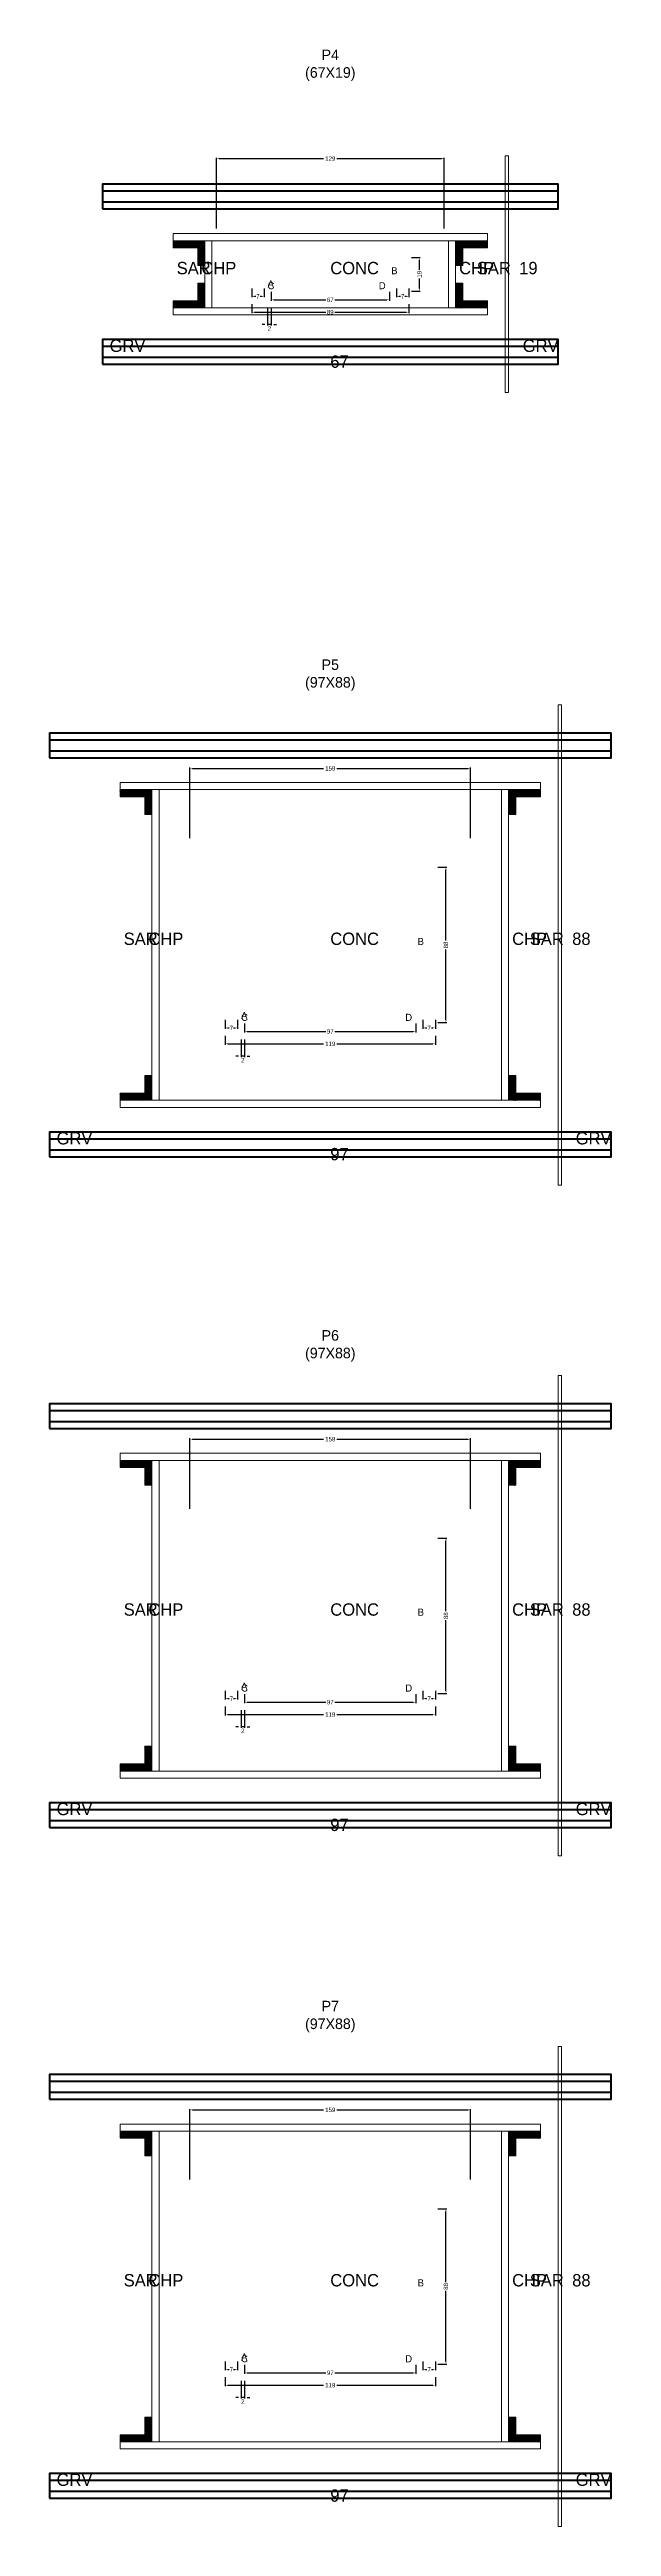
# Model space of a CAD drawing. Header units: centimetres. Extents: x -10500 to 4141, y -7986 to 295.
# Drawn here: x -159 to 159, y -2276 to -873 of the extents above; entities that cross this region are included whole.
import ezdxf

# ---------------------------------------------------------------- set-up
doc = ezdxf.new("R2010")
doc.units = ezdxf.units.CM
for name, color, linetype in [('COTA', 241, 'Continuous'), ('GRAVATA', 224, 'Continuous'), ('Hachura', 251, 'Continuous'), ('NOMENCLATURA', 7, 'Continuous'), ('SARRAFO', 251, 'Continuous'), ('Texto Seção', 7, 'Continuous')]:
    doc.layers.add(name, color=color, linetype=linetype)
doc.dimstyles.new('cotax2', dxfattribs={"dimtxt": 2.5, "dimasz": 1.5, "dimexe": 0.5, "dimexo": 0.5, "dimgap": 0.5, "dimtad": 1, "dimcen": 2.5, "dimazin": 3, "dimtfac": 1, "dimtmove": 0, "dimatfit": 3})

msp = doc.modelspace()

# ---------------------------------------------------------------- texts
at = {"layer": 'NOMENCLATURA'}
for s, p in [('B', (34.5, -1000)), ('A', (-35.5, -1007.5)), ('C', (-35.5, -1008.5)), ('D', (27.5, -1008.5)), ('B', (49.5, -1380)), ('A', (-50.5, -1422)), ('C', (-50.5, -1423)), ('D', (42.5, -1423)), ('B', (49.5, -1760)), ('A', (-50.5, -1802)), ('C', (-50.5, -1803)), ('D', (42.5, -1803)), ('B', (49.5, -2140)), ('A', (-50.5, -2182)), ('C', (-50.5, -2183)), ('D', (42.5, -2183))]:
    msp.add_text(s, height=4, dxfattribs=at).set_placement(p)
at = {"layer": 'NOMENCLATURA', "char_height": 6, "attachment_point": 8}
for s, insert in [('P4\\P(67X19)', (0, -890.5)), ('P5\\P(97X88)', (0, -1236)), ('P6\\P(97X88)', (0, -1616)), ('P7\\P(97X88)', (0, -1996))]:
    msp.add_mtext(s, dxfattribs=dict(at, insert=insert))
at = {"layer": 'Texto Seção'}
for s, p in [('SAR', (-87, -1000)), ('CHP', (-73, -1000)), ('CONC', (0, -1000)), ('CHP', (73, -1000)), ('SAR', (83, -1000)), ('19', (107, -1000)), ('GRV', (-125, -1044)), ('GRV', (109, -1044)), ('67', (0, -1053)), ('SAR', (-117, -1380)), ('CHP', (-103, -1380)), ('CONC', (0, -1380)), ('CHP', (103, -1380)), ('SAR', (113, -1380)), ('88', (137, -1380)), ('GRV', (-155, -1493)), ('GRV', (139, -1493)), ('97', (0, -1502)), ('SAR', (-117, -1760)), ('CHP', (-103, -1760)), ('CONC', (0, -1760)), ('CHP', (103, -1760)), ('SAR', (113, -1760)), ('88', (137, -1760)), ('GRV', (-155, -1873)), ('GRV', (139, -1873)), ('97', (0, -1882)), ('SAR', (-117, -2140)), ('CHP', (-103, -2140)), ('CONC', (0, -2140)), ('CHP', (103, -2140)), ('SAR', (113, -2140)), ('88', (137, -2140)), ('GRV', (-155, -2253)), ('97', (0, -2262)), ('GRV', (139, -2253))]:
    msp.add_text(s, height=7, dxfattribs=at).set_placement(p)

# ---------------------------------------------------------------- blocks, each defined once
blk = doc.blocks.new('_CLOSEDFILLED')
at = {"color": 0, "linetype": 'BYBLOCK'}
blk.add_solid([(-1, 0.16), (0, 0), (-1, -0.16)], dxfattribs=at)
blk = doc.blocks.new('*D118')
for p, q in [((-59.5, -1431.5), (-59.5, -1436.5)), ((-58, -1436), (-3.75, -1436)), ((3.75, -1436), (58, -1436)), ((59.5, -1431.5), (59.5, -1436.5))]:
    blk.add_line(p, q)
at = {"layer": 'Defpoints'}
for p in [(-59.5, -1431), (59.5, -1431), (-59.5, -1436)]:
    blk.add_point(p, dxfattribs=at)
at = {"layer": 'COTA', "xscale": 1.5, "yscale": 1.5, "rotation": 180}
blk.add_blockref('_CLOSEDFILLED', (-59.5, -1436), dxfattribs=at)
at = {"layer": 'COTA', "xscale": 1.5, "yscale": 1.5}
blk.add_blockref('_CLOSEDFILLED', (59.5, -1436), dxfattribs=at)
at = {"layer": 'COTA', "insert": (0, -1436), "char_height": 2.5, "attachment_point": 5}
blk.add_mtext('119', dxfattribs=at)
blk = doc.blocks.new('*D119')
for p, q in [((-48.5, -1424.5), (-48.5, -1429.5)), ((-47, -1429), (-2.5, -1429)), ((2.5, -1429), (47, -1429)), ((48.5, -1424.5), (48.5, -1429.5))]:
    blk.add_line(p, q)
at = {"layer": 'Defpoints'}
for p in [(-48.5, -1424), (-48.5, -1429), (48.5, -1424)]:
    blk.add_point(p, dxfattribs=at)
at = {"layer": 'COTA', "xscale": 1.5, "yscale": 1.5, "rotation": 180}
blk.add_blockref('_CLOSEDFILLED', (-48.5, -1429), dxfattribs=at)
at = {"layer": 'COTA', "xscale": 1.5, "yscale": 1.5}
blk.add_blockref('_CLOSEDFILLED', (48.5, -1429), dxfattribs=at)
at = {"layer": 'COTA', "insert": (0, -1429), "char_height": 2.5, "attachment_point": 5}
blk.add_mtext('97', dxfattribs=at)
blk = doc.blocks.new('*D120')
for p, q in [((61, -1336), (66, -1336)), ((65.5, -1377.5), (65.5, -1337.5)), ((65.5, -1422.5), (65.5, -1382.5)), ((61, -1424), (66, -1424))]:
    blk.add_line(p, q)
at = {"layer": 'Defpoints'}
for p in [(60.5, -1336), (60.5, -1424), (65.5, -1424)]:
    blk.add_point(p, dxfattribs=at)
at = {"layer": 'COTA', "xscale": 1.5, "yscale": 1.5}
for p, rotation in [((65.5, -1336), 90), ((65.5, -1424), 270)]:
    blk.add_blockref('_CLOSEDFILLED', p, dxfattribs=dict(at, rotation=rotation))
at = {"layer": 'COTA', "insert": (65.5, -1380), "char_height": 2.5, "attachment_point": 5, "rotation": 90}
blk.add_mtext('88', dxfattribs=at)
blk = doc.blocks.new('*D121')
for p, q in [((-59.5, -1422.5), (-59.5, -1427.5)), ((-58, -1427), (-57.25, -1427)), ((-54.75, -1427), (-54, -1427)), ((-52.5, -1422.5), (-52.5, -1427.5))]:
    blk.add_line(p, q)
at = {"layer": 'Defpoints'}
for p in [(-59.5, -1422), (-59.5, -1427), (-52.5, -1422)]:
    blk.add_point(p, dxfattribs=at)
at = {"layer": 'COTA', "xscale": 1.5, "yscale": 1.5, "rotation": 180}
blk.add_blockref('_CLOSEDFILLED', (-59.5, -1427), dxfattribs=at)
at = {"layer": 'COTA', "xscale": 1.5, "yscale": 1.5}
blk.add_blockref('_CLOSEDFILLED', (-52.5, -1427), dxfattribs=at)
at = {"layer": 'COTA', "insert": (-56, -1427), "char_height": 2.5, "attachment_point": 5}
blk.add_mtext('7', dxfattribs=at)
blk = doc.blocks.new('*D122')
for p, q in [((52.5, -1422.5), (52.5, -1427.5)), ((54, -1427), (54.75, -1427)), ((57.25, -1427), (58, -1427)), ((59.5, -1422.5), (59.5, -1427.5))]:
    blk.add_line(p, q)
at = {"layer": 'Defpoints'}
for p in [(52.5, -1422), (52.5, -1427), (59.5, -1422)]:
    blk.add_point(p, dxfattribs=at)
at = {"layer": 'COTA', "xscale": 1.5, "yscale": 1.5, "rotation": 180}
blk.add_blockref('_CLOSEDFILLED', (52.5, -1427), dxfattribs=at)
at = {"layer": 'COTA', "xscale": 1.5, "yscale": 1.5}
blk.add_blockref('_CLOSEDFILLED', (59.5, -1427), dxfattribs=at)
at = {"layer": 'COTA', "insert": (56, -1427), "char_height": 2.5, "attachment_point": 5}
blk.add_mtext('7', dxfattribs=at)
blk = doc.blocks.new('*D123')
for p, q in [((-79.5, -1319.5), (-79.5, -1279.5)), ((-78, -1280), (-3.75, -1280)), ((3.75, -1280), (78, -1280)), ((79.5, -1319.5), (79.5, -1279.5))]:
    blk.add_line(p, q)
at = {"layer": 'Defpoints'}
for p in [(-79.5, -1280), (-79.5, -1320), (79.5, -1320)]:
    blk.add_point(p, dxfattribs=at)
at = {"layer": 'COTA', "xscale": 1.5, "yscale": 1.5, "rotation": 180}
blk.add_blockref('_CLOSEDFILLED', (-79.5, -1280), dxfattribs=at)
at = {"layer": 'COTA', "xscale": 1.5, "yscale": 1.5}
blk.add_blockref('_CLOSEDFILLED', (79.5, -1280), dxfattribs=at)
at = {"layer": 'COTA', "insert": (0, -1280), "char_height": 2.5, "attachment_point": 5}
blk.add_mtext('159', dxfattribs=at)
blk = doc.blocks.new('*D144')
for p, q in [((-59.5, -1811.5), (-59.5, -1816.5)), ((-58, -1816), (-3.75, -1816)), ((3.75, -1816), (58, -1816)), ((59.5, -1811.5), (59.5, -1816.5))]:
    blk.add_line(p, q)
at = {"layer": 'Defpoints'}
for p in [(-59.5, -1811), (-59.5, -1816), (59.5, -1811)]:
    blk.add_point(p, dxfattribs=at)
at = {"layer": 'COTA', "xscale": 1.5, "yscale": 1.5, "rotation": 180}
blk.add_blockref('_CLOSEDFILLED', (-59.5, -1816), dxfattribs=at)
at = {"layer": 'COTA', "xscale": 1.5, "yscale": 1.5}
blk.add_blockref('_CLOSEDFILLED', (59.5, -1816), dxfattribs=at)
at = {"layer": 'COTA', "insert": (0, -1816), "char_height": 2.5, "attachment_point": 5}
blk.add_mtext('119', dxfattribs=at)
blk = doc.blocks.new('*D145')
for p, q in [((-48.5, -1804.5), (-48.5, -1809.5)), ((-47, -1809), (-2.5, -1809)), ((2.5, -1809), (47, -1809)), ((48.5, -1804.5), (48.5, -1809.5))]:
    blk.add_line(p, q)
at = {"layer": 'Defpoints'}
for p in [(-48.5, -1804), (-48.5, -1809), (48.5, -1804)]:
    blk.add_point(p, dxfattribs=at)
at = {"layer": 'COTA', "xscale": 1.5, "yscale": 1.5, "rotation": 180}
blk.add_blockref('_CLOSEDFILLED', (-48.5, -1809), dxfattribs=at)
at = {"layer": 'COTA', "xscale": 1.5, "yscale": 1.5}
blk.add_blockref('_CLOSEDFILLED', (48.5, -1809), dxfattribs=at)
at = {"layer": 'COTA', "insert": (0, -1809), "char_height": 2.5, "attachment_point": 5}
blk.add_mtext('97', dxfattribs=at)
blk = doc.blocks.new('*D146')
for p, q in [((61, -1716), (66, -1716)), ((65.5, -1757.5), (65.5, -1717.5)), ((65.5, -1802.5), (65.5, -1762.5)), ((61, -1804), (66, -1804))]:
    blk.add_line(p, q)
at = {"layer": 'Defpoints'}
for p in [(60.5, -1716), (60.5, -1804), (65.5, -1804)]:
    blk.add_point(p, dxfattribs=at)
at = {"layer": 'COTA', "xscale": 1.5, "yscale": 1.5}
for p, rotation in [((65.5, -1716), 90), ((65.5, -1804), 270)]:
    blk.add_blockref('_CLOSEDFILLED', p, dxfattribs=dict(at, rotation=rotation))
at = {"layer": 'COTA', "insert": (65.5, -1760), "char_height": 2.5, "attachment_point": 5, "rotation": 90}
blk.add_mtext('88', dxfattribs=at)
blk = doc.blocks.new('*D147')
for p, q in [((-59.5, -1802.5), (-59.5, -1807.5)), ((-58, -1807), (-57.25, -1807)), ((-54.75, -1807), (-54, -1807)), ((-52.5, -1802.5), (-52.5, -1807.5))]:
    blk.add_line(p, q)
at = {"layer": 'Defpoints'}
for p in [(-59.5, -1802), (-59.5, -1807), (-52.5, -1802)]:
    blk.add_point(p, dxfattribs=at)
at = {"layer": 'COTA', "xscale": 1.5, "yscale": 1.5, "rotation": 180}
blk.add_blockref('_CLOSEDFILLED', (-59.5, -1807), dxfattribs=at)
at = {"layer": 'COTA', "xscale": 1.5, "yscale": 1.5}
blk.add_blockref('_CLOSEDFILLED', (-52.5, -1807), dxfattribs=at)
at = {"layer": 'COTA', "insert": (-56, -1807), "char_height": 2.5, "attachment_point": 5}
blk.add_mtext('7', dxfattribs=at)
blk = doc.blocks.new('*D148')
for p, q in [((52.5, -1802.5), (52.5, -1807.5)), ((54, -1807), (54.75, -1807)), ((57.25, -1807), (58, -1807)), ((59.5, -1802.5), (59.5, -1807.5))]:
    blk.add_line(p, q)
at = {"layer": 'Defpoints'}
for p in [(52.5, -1802), (52.5, -1807), (59.5, -1802)]:
    blk.add_point(p, dxfattribs=at)
at = {"layer": 'COTA', "xscale": 1.5, "yscale": 1.5, "rotation": 180}
blk.add_blockref('_CLOSEDFILLED', (52.5, -1807), dxfattribs=at)
at = {"layer": 'COTA', "xscale": 1.5, "yscale": 1.5}
blk.add_blockref('_CLOSEDFILLED', (59.5, -1807), dxfattribs=at)
at = {"layer": 'COTA', "insert": (56, -1807), "char_height": 2.5, "attachment_point": 5}
blk.add_mtext('7', dxfattribs=at)
blk = doc.blocks.new('*D149')
for p, q in [((-79.5, -1699.5), (-79.5, -1659.5)), ((-78, -1660), (-3.75, -1660)), ((3.75, -1660), (78, -1660)), ((79.5, -1699.5), (79.5, -1659.5))]:
    blk.add_line(p, q)
at = {"layer": 'Defpoints'}
for p in [(-79.5, -1660), (-79.5, -1700), (79.5, -1700)]:
    blk.add_point(p, dxfattribs=at)
at = {"layer": 'COTA', "xscale": 1.5, "yscale": 1.5, "rotation": 180}
blk.add_blockref('_CLOSEDFILLED', (-79.5, -1660), dxfattribs=at)
at = {"layer": 'COTA', "xscale": 1.5, "yscale": 1.5}
blk.add_blockref('_CLOSEDFILLED', (79.5, -1660), dxfattribs=at)
at = {"layer": 'COTA', "insert": (0, -1660), "char_height": 2.5, "attachment_point": 5}
blk.add_mtext('159', dxfattribs=at)
blk = doc.blocks.new('*D170')
for p, q in [((-59.5, -2191.5), (-59.5, -2196.5)), ((-58, -2196), (-3.75, -2196)), ((3.75, -2196), (58, -2196)), ((59.5, -2191.5), (59.5, -2196.5))]:
    blk.add_line(p, q)
at = {"layer": 'Defpoints'}
for p in [(-59.5, -2191), (-59.5, -2196), (59.5, -2191)]:
    blk.add_point(p, dxfattribs=at)
at = {"layer": 'COTA', "xscale": 1.5, "yscale": 1.5, "rotation": 180}
blk.add_blockref('_CLOSEDFILLED', (-59.5, -2196), dxfattribs=at)
at = {"layer": 'COTA', "xscale": 1.5, "yscale": 1.5}
blk.add_blockref('_CLOSEDFILLED', (59.5, -2196), dxfattribs=at)
at = {"layer": 'COTA', "insert": (0, -2196), "char_height": 2.5, "attachment_point": 5}
blk.add_mtext('119', dxfattribs=at)
blk = doc.blocks.new('*D171')
for p, q in [((-48.5, -2184.5), (-48.5, -2189.5)), ((-47, -2189), (-2.5, -2189)), ((2.5, -2189), (47, -2189)), ((48.5, -2184.5), (48.5, -2189.5))]:
    blk.add_line(p, q)
at = {"layer": 'Defpoints'}
for p in [(-48.5, -2184), (-48.5, -2189), (48.5, -2184)]:
    blk.add_point(p, dxfattribs=at)
at = {"layer": 'COTA', "xscale": 1.5, "yscale": 1.5, "rotation": 180}
blk.add_blockref('_CLOSEDFILLED', (-48.5, -2189), dxfattribs=at)
at = {"layer": 'COTA', "xscale": 1.5, "yscale": 1.5}
blk.add_blockref('_CLOSEDFILLED', (48.5, -2189), dxfattribs=at)
at = {"layer": 'COTA', "insert": (0, -2189), "char_height": 2.5, "attachment_point": 5}
blk.add_mtext('97', dxfattribs=at)
blk = doc.blocks.new('*D172')
for p, q in [((61, -2096), (66, -2096)), ((65.5, -2137.5), (65.5, -2097.5)), ((65.5, -2182.5), (65.5, -2142.5)), ((61, -2184), (66, -2184))]:
    blk.add_line(p, q)
at = {"layer": 'Defpoints'}
for p in [(60.5, -2096), (60.5, -2184), (65.5, -2184)]:
    blk.add_point(p, dxfattribs=at)
at = {"layer": 'COTA', "xscale": 1.5, "yscale": 1.5}
for p, rotation in [((65.5, -2096), 90), ((65.5, -2184), 270)]:
    blk.add_blockref('_CLOSEDFILLED', p, dxfattribs=dict(at, rotation=rotation))
at = {"layer": 'COTA', "insert": (65.5, -2140), "char_height": 2.5, "attachment_point": 5, "rotation": 90}
blk.add_mtext('88', dxfattribs=at)
blk = doc.blocks.new('*D173')
for p, q in [((-59.5, -2182.5), (-59.5, -2187.5)), ((-58, -2187), (-57.25, -2187)), ((-54.75, -2187), (-54, -2187)), ((-52.5, -2182.5), (-52.5, -2187.5))]:
    blk.add_line(p, q)
at = {"layer": 'Defpoints'}
for p in [(-59.5, -2182), (-59.5, -2187), (-52.5, -2182)]:
    blk.add_point(p, dxfattribs=at)
at = {"layer": 'COTA', "xscale": 1.5, "yscale": 1.5, "rotation": 180}
blk.add_blockref('_CLOSEDFILLED', (-59.5, -2187), dxfattribs=at)
at = {"layer": 'COTA', "xscale": 1.5, "yscale": 1.5}
blk.add_blockref('_CLOSEDFILLED', (-52.5, -2187), dxfattribs=at)
at = {"layer": 'COTA', "insert": (-56, -2187), "char_height": 2.5, "attachment_point": 5}
blk.add_mtext('7', dxfattribs=at)
blk = doc.blocks.new('*D174')
for p, q in [((52.5, -2182.5), (52.5, -2187.5)), ((54, -2187), (54.75, -2187)), ((57.25, -2187), (58, -2187)), ((59.5, -2182.5), (59.5, -2187.5))]:
    blk.add_line(p, q)
at = {"layer": 'Defpoints'}
for p in [(52.5, -2182), (52.5, -2187), (59.5, -2182)]:
    blk.add_point(p, dxfattribs=at)
at = {"layer": 'COTA', "xscale": 1.5, "yscale": 1.5, "rotation": 180}
blk.add_blockref('_CLOSEDFILLED', (52.5, -2187), dxfattribs=at)
at = {"layer": 'COTA', "xscale": 1.5, "yscale": 1.5}
blk.add_blockref('_CLOSEDFILLED', (59.5, -2187), dxfattribs=at)
at = {"layer": 'COTA', "insert": (56, -2187), "char_height": 2.5, "attachment_point": 5}
blk.add_mtext('7', dxfattribs=at)
blk = doc.blocks.new('*D175')
for p, q in [((-79.5, -2079.5), (-79.5, -2039.5)), ((-78, -2040), (-3.75, -2040)), ((3.75, -2040), (78, -2040)), ((79.5, -2079.5), (79.5, -2039.5))]:
    blk.add_line(p, q)
at = {"layer": 'Defpoints'}
for p in [(-79.5, -2040), (-79.5, -2080), (79.5, -2080)]:
    blk.add_point(p, dxfattribs=at)
at = {"layer": 'COTA', "xscale": 1.5, "yscale": 1.5, "rotation": 180}
blk.add_blockref('_CLOSEDFILLED', (-79.5, -2040), dxfattribs=at)
at = {"layer": 'COTA', "xscale": 1.5, "yscale": 1.5}
blk.add_blockref('_CLOSEDFILLED', (79.5, -2040), dxfattribs=at)
at = {"layer": 'COTA', "insert": (0, -2040), "char_height": 2.5, "attachment_point": 5}
blk.add_mtext('159', dxfattribs=at)
blk = doc.blocks.new('*D92')
for p, q in [((-44.5, -1017), (-44.5, -1022)), ((-43, -1021.5), (-2.5, -1021.5)), ((2.5, -1021.5), (43, -1021.5)), ((44.5, -1017), (44.5, -1022))]:
    blk.add_line(p, q)
at = {"layer": 'Defpoints'}
for p in [(-44.5, -1016.5), (-44.5, -1021.5), (44.5, -1016.5)]:
    blk.add_point(p, dxfattribs=at)
at = {"layer": 'COTA', "xscale": 1.5, "yscale": 1.5, "rotation": 180}
blk.add_blockref('_CLOSEDFILLED', (-44.5, -1021.5), dxfattribs=at)
at = {"layer": 'COTA', "xscale": 1.5, "yscale": 1.5}
blk.add_blockref('_CLOSEDFILLED', (44.5, -1021.5), dxfattribs=at)
at = {"layer": 'COTA', "insert": (0, -1021.5), "char_height": 2.5, "attachment_point": 5}
blk.add_mtext('89', dxfattribs=at)
blk = doc.blocks.new('*D93')
for p, q in [((-33.5, -1010), (-33.5, -1015)), ((33.5, -1010), (33.5, -1015)), ((-32, -1014.5), (-2.5, -1014.5)), ((2.5, -1014.5), (32, -1014.5))]:
    blk.add_line(p, q)
at = {"layer": 'Defpoints'}
for p in [(-33.5, -1009.5), (33.5, -1009.5), (-33.5, -1014.5)]:
    blk.add_point(p, dxfattribs=at)
at = {"layer": 'COTA', "xscale": 1.5, "yscale": 1.5, "rotation": 180}
blk.add_blockref('_CLOSEDFILLED', (-33.5, -1014.5), dxfattribs=at)
at = {"layer": 'COTA', "xscale": 1.5, "yscale": 1.5}
blk.add_blockref('_CLOSEDFILLED', (33.5, -1014.5), dxfattribs=at)
at = {"layer": 'COTA', "insert": (0, -1014.5), "char_height": 2.5, "attachment_point": 5}
blk.add_mtext('67', dxfattribs=at)
blk = doc.blocks.new('*D94')
for p, q in [((46, -990.5), (51, -990.5)), ((50.5, -997.5), (50.5, -992)), ((46, -1009.5), (51, -1009.5)), ((50.5, -1008), (50.5, -1002.5))]:
    blk.add_line(p, q)
at = {"layer": 'Defpoints'}
for p in [(45.5, -990.5), (45.5, -1009.5), (50.5, -1009.5)]:
    blk.add_point(p, dxfattribs=at)
at = {"layer": 'COTA', "xscale": 1.5, "yscale": 1.5}
for p, rotation in [((50.5, -990.5), 90), ((50.5, -1009.5), 270)]:
    blk.add_blockref('_CLOSEDFILLED', p, dxfattribs=dict(at, rotation=rotation))
at = {"layer": 'COTA', "insert": (50.5, -1000), "char_height": 2.5, "attachment_point": 5, "rotation": 90}
blk.add_mtext('19', dxfattribs=at)
blk = doc.blocks.new('*D95')
for p, q in [((-44.5, -1008), (-44.5, -1013)), ((-37.5, -1008), (-37.5, -1013)), ((-43, -1012.5), (-42.25, -1012.5)), ((-39.75, -1012.5), (-39, -1012.5))]:
    blk.add_line(p, q)
at = {"layer": 'Defpoints'}
for p in [(-44.5, -1007.5), (-37.5, -1007.5), (-44.5, -1012.5)]:
    blk.add_point(p, dxfattribs=at)
at = {"layer": 'COTA', "xscale": 1.5, "yscale": 1.5, "rotation": 180}
blk.add_blockref('_CLOSEDFILLED', (-44.5, -1012.5), dxfattribs=at)
at = {"layer": 'COTA', "xscale": 1.5, "yscale": 1.5}
blk.add_blockref('_CLOSEDFILLED', (-37.5, -1012.5), dxfattribs=at)
at = {"layer": 'COTA', "insert": (-41, -1012.5), "char_height": 2.5, "attachment_point": 5}
blk.add_mtext('7', dxfattribs=at)
blk = doc.blocks.new('*D96')
for p, q in [((37.5, -1008), (37.5, -1013)), ((44.5, -1008), (44.5, -1013)), ((39, -1012.5), (39.75, -1012.5)), ((42.25, -1012.5), (43, -1012.5))]:
    blk.add_line(p, q)
at = {"layer": 'Defpoints'}
for p in [(37.5, -1007.5), (44.5, -1007.5), (37.5, -1012.5)]:
    blk.add_point(p, dxfattribs=at)
at = {"layer": 'COTA', "xscale": 1.5, "yscale": 1.5, "rotation": 180}
blk.add_blockref('_CLOSEDFILLED', (37.5, -1012.5), dxfattribs=at)
at = {"layer": 'COTA', "xscale": 1.5, "yscale": 1.5}
blk.add_blockref('_CLOSEDFILLED', (44.5, -1012.5), dxfattribs=at)
at = {"layer": 'COTA', "insert": (41, -1012.5), "char_height": 2.5, "attachment_point": 5}
blk.add_mtext('7', dxfattribs=at)
blk = doc.blocks.new('*D97')
for p, q in [((-64.5, -974), (-64.5, -934)), ((-63, -934.5), (-3.75, -934.5)), ((3.75, -934.5), (63, -934.5)), ((64.5, -974), (64.5, -934))]:
    blk.add_line(p, q)
at = {"layer": 'Defpoints'}
for p in [(-64.5, -934.5), (-64.5, -974.5), (64.5, -974.5)]:
    blk.add_point(p, dxfattribs=at)
at = {"layer": 'COTA', "xscale": 1.5, "yscale": 1.5, "rotation": 180}
blk.add_blockref('_CLOSEDFILLED', (-64.5, -934.5), dxfattribs=at)
at = {"layer": 'COTA', "xscale": 1.5, "yscale": 1.5}
blk.add_blockref('_CLOSEDFILLED', (64.5, -934.5), dxfattribs=at)
at = {"layer": 'COTA', "insert": (0, -934.5), "char_height": 2.5, "attachment_point": 5}
blk.add_mtext('129', dxfattribs=at)

# ---------------------------------------------------------------- dimensions: what is measured, and where the dimension line sits
at = {"layer": 'COTA'}
for base, p1, p2, picture, middle in [((-64.5, -934.5), (-64.5, -974.5), (64.5, -974.5), '*D97', (0, -934.5)), ((-44.5, -1012.5), (-44.5, -1007.5), (-37.5, -1007.5), '*D95', (-41, -1012.5)), ((-33.5, -1014.5), (-33.5, -1009.5), (33.5, -1009.5), '*D93', (0, -1014.5)), ((37.5, -1012.5), (37.5, -1007.5), (44.5, -1007.5), '*D96', (41, -1012.5)), ((-44.5, -1021.5), (-44.5, -1016.5), (44.5, -1016.5), '*D92', (0, -1021.5)), ((-79.5, -1280), (-79.5, -1320), (79.5, -1320), '*D123', (0, -1280)), ((-59.5, -1427), (-59.5, -1422), (-52.5, -1422), '*D121', (-56, -1427)), ((-59.5, -1436), (-59.5, -1431), (59.5, -1431), '*D118', (0, -1436)), ((-48.5, -1429), (-48.5, -1424), (48.5, -1424), '*D119', (0, -1429)), ((52.5, -1427), (52.5, -1422), (59.5, -1422), '*D122', (56, -1427)), ((-79.5, -1660), (-79.5, -1700), (79.5, -1700), '*D149', (0, -1660)), ((-59.5, -1807), (-59.5, -1802), (-52.5, -1802), '*D147', (-56, -1807)), ((-48.5, -1809), (-48.5, -1804), (48.5, -1804), '*D145', (0, -1809)), ((52.5, -1807), (52.5, -1802), (59.5, -1802), '*D148', (56, -1807)), ((-59.5, -1816), (-59.5, -1811), (59.5, -1811), '*D144', (0, -1816)), ((-79.5, -2040), (-79.5, -2080), (79.5, -2080), '*D175', (0, -2040)), ((-59.5, -2187), (-59.5, -2182), (-52.5, -2182), '*D173', (-56, -2187)), ((-48.5, -2189), (-48.5, -2184), (48.5, -2184), '*D171', (0, -2189)), ((52.5, -2187), (52.5, -2182), (59.5, -2182), '*D174', (56, -2187)), ((-59.5, -2196), (-59.5, -2191), (59.5, -2191), '*D170', (0, -2196))]:
    dim = msp.add_linear_dim(base=base, p1=p1, p2=p2, dimstyle='cotax2', dxfattribs=at)
    dim.commit()
    dim.dimension.update_dxf_attribs({"geometry": picture, "text_midpoint": middle})
for base, p1, p2, picture, middle in [((50.5, -1009.5), (45.5, -1009.5), (45.5, -990.5), '*D94', (50.5, -1000)), ((65.5, -1424), (60.5, -1424), (60.5, -1336), '*D120', (65.5, -1380)), ((65.5, -1804), (60.5, -1804), (60.5, -1716), '*D146', (65.5, -1760)), ((65.5, -2184), (60.5, -2184), (60.5, -2096), '*D172', (65.5, -2140))]:
    dim = msp.add_linear_dim(base=base, p1=p1, p2=p2, angle=90, dimstyle='cotax2', dxfattribs=at)
    dim.commit()
    dim.dimension.update_dxf_attribs({"geometry": picture, "text_midpoint": middle})
for base, p1, p2 in [((-33.5, -1028.5), (-33.5, -1018.5), (-35.5, -1018.5)), ((-48.5, -1443), (-48.5, -1433), (-50.5, -1433)), ((-48.5, -1823), (-48.5, -1813), (-50.5, -1813)), ((-48.5, -2203), (-48.5, -2193), (-50.5, -2193))]:
    msp.add_linear_dim(base=base, p1=p1, p2=p2, dimstyle='cotax2', dxfattribs=at).render()

# ---------------------------------------------------------------- hatches: boundary and pattern name
at = {"layer": 'SARRAFO'}
h = msp.add_hatch(dxfattribs=at)
h.set_pattern_fill('SOLID', scale=2)
h.paths.add_polyline_path([(-89, -985), (-75, -985), (-75, -981), (-89, -981)])
h = msp.add_hatch(dxfattribs=at)
h.set_pattern_fill('SOLID', scale=2)
h.paths.add_polyline_path([(-75, -995), (-71, -995), (-71, -981), (-75, -981)])
h = msp.add_hatch(dxfattribs=at)
h.set_pattern_fill('SOLID', scale=2)
h.paths.add_polyline_path([(71, -995), (75, -995), (75, -981), (71, -981)])
h = msp.add_hatch(dxfattribs=at)
h.set_pattern_fill('SOLID', scale=2)
h.paths.add_polyline_path([(75, -985), (89, -985), (89, -981), (75, -981)])
h = msp.add_hatch(dxfattribs=at)
h.set_pattern_fill('SOLID', scale=2)
h.paths.add_polyline_path([(-75, -1019), (-71, -1019), (-71, -1005), (-75, -1005)])
h = msp.add_hatch(dxfattribs=at)
h.set_pattern_fill('SOLID', scale=2)
h.paths.add_polyline_path([(71, -1019), (75, -1019), (75, -1005), (71, -1005)])
h = msp.add_hatch(dxfattribs=at)
h.set_pattern_fill('SOLID', scale=2)
h.paths.add_polyline_path([(-89, -1019), (-75, -1019), (-75, -1015), (-89, -1015)])
h = msp.add_hatch(dxfattribs=at)
h.set_pattern_fill('SOLID', scale=2)
h.paths.add_polyline_path([(75, -1019), (89, -1019), (89, -1015), (75, -1015)])
h = msp.add_hatch(dxfattribs=at)
h.set_pattern_fill('SOLID', scale=2)
h.paths.add_polyline_path([(-119, -1296), (-105, -1296), (-105, -1292), (-119, -1292)])
h = msp.add_hatch(dxfattribs=at)
h.set_pattern_fill('SOLID', scale=2)
h.paths.add_polyline_path([(-105, -1306), (-101, -1306), (-101, -1292), (-105, -1292)])
h = msp.add_hatch(dxfattribs=at)
h.set_pattern_fill('SOLID', scale=2)
h.paths.add_polyline_path([(101, -1306), (105, -1306), (105, -1292), (101, -1292)])
h = msp.add_hatch(dxfattribs=at)
h.set_pattern_fill('SOLID', scale=2)
h.paths.add_polyline_path([(105, -1296), (119, -1296), (119, -1292), (105, -1292)])
h = msp.add_hatch(dxfattribs=at)
h.set_pattern_fill('SOLID', scale=2)
h.paths.add_polyline_path([(-105, -1468), (-101, -1468), (-101, -1454), (-105, -1454)])
h = msp.add_hatch(dxfattribs=at)
h.set_pattern_fill('SOLID', scale=2)
h.paths.add_polyline_path([(101, -1468), (105, -1468), (105, -1454), (101, -1454)])
h = msp.add_hatch(dxfattribs=at)
h.set_pattern_fill('SOLID', scale=2)
h.paths.add_polyline_path([(-119, -1468), (-105, -1468), (-105, -1464), (-119, -1464)])
h = msp.add_hatch(dxfattribs=at)
h.set_pattern_fill('SOLID', scale=2)
h.paths.add_polyline_path([(105, -1468), (119, -1468), (119, -1464), (105, -1464)])
h = msp.add_hatch(dxfattribs=at)
h.set_pattern_fill('SOLID', scale=2)
h.paths.add_polyline_path([(-119, -1676), (-105, -1676), (-105, -1672), (-119, -1672)])
h = msp.add_hatch(dxfattribs=at)
h.set_pattern_fill('SOLID', scale=2)
h.paths.add_polyline_path([(-105, -1686), (-101, -1686), (-101, -1672), (-105, -1672)])
h = msp.add_hatch(dxfattribs=at)
h.set_pattern_fill('SOLID', scale=2)
h.paths.add_polyline_path([(101, -1686), (105, -1686), (105, -1672), (101, -1672)])
h = msp.add_hatch(dxfattribs=at)
h.set_pattern_fill('SOLID', scale=2)
h.paths.add_polyline_path([(105, -1676), (119, -1676), (119, -1672), (105, -1672)])
h = msp.add_hatch(dxfattribs=at)
h.set_pattern_fill('SOLID', scale=2)
h.paths.add_polyline_path([(-105, -1848), (-101, -1848), (-101, -1834), (-105, -1834)])
h = msp.add_hatch(dxfattribs=at)
h.set_pattern_fill('SOLID', scale=2)
h.paths.add_polyline_path([(101, -1848), (105, -1848), (105, -1834), (101, -1834)])
h = msp.add_hatch(dxfattribs=at)
h.set_pattern_fill('SOLID', scale=2)
h.paths.add_polyline_path([(-119, -1848), (-105, -1848), (-105, -1844), (-119, -1844)])
h = msp.add_hatch(dxfattribs=at)
h.set_pattern_fill('SOLID', scale=2)
h.paths.add_polyline_path([(105, -1848), (119, -1848), (119, -1844), (105, -1844)])
h = msp.add_hatch(dxfattribs=at)
h.set_pattern_fill('SOLID', scale=2)
h.paths.add_polyline_path([(-119, -2056), (-105, -2056), (-105, -2052), (-119, -2052)])
h = msp.add_hatch(dxfattribs=at)
h.set_pattern_fill('SOLID', scale=2)
h.paths.add_polyline_path([(-105, -2066), (-101, -2066), (-101, -2052), (-105, -2052)])
h = msp.add_hatch(dxfattribs=at)
h.set_pattern_fill('SOLID', scale=2)
h.paths.add_polyline_path([(101, -2066), (105, -2066), (105, -2052), (101, -2052)])
h = msp.add_hatch(dxfattribs=at)
h.set_pattern_fill('SOLID', scale=2)
h.paths.add_polyline_path([(105, -2056), (119, -2056), (119, -2052), (105, -2052)])
h = msp.add_hatch(dxfattribs=at)
h.set_pattern_fill('SOLID', scale=2)
h.paths.add_polyline_path([(-105, -2228), (-101, -2228), (-101, -2214), (-105, -2214)])
h = msp.add_hatch(dxfattribs=at)
h.set_pattern_fill('SOLID', scale=2)
h.paths.add_polyline_path([(101, -2228), (105, -2228), (105, -2214), (101, -2214)])
h = msp.add_hatch(dxfattribs=at)
h.set_pattern_fill('SOLID', scale=2)
h.paths.add_polyline_path([(-119, -2228), (-105, -2228), (-105, -2224), (-119, -2224)])
h = msp.add_hatch(dxfattribs=at)
h.set_pattern_fill('SOLID', scale=2)
h.paths.add_polyline_path([(105, -2228), (119, -2228), (119, -2224), (105, -2224)])

# ---------------------------------------------------------------- linework, layer by layer
at = {"layer": 'GRAVATA', "lineweight": 50}
for points in [[(-129, -963), (129, -963), (129, -949), (-129, -949)], [(-129, -959), (129, -959), (129, -953), (-129, -953)], [(-129, -1051), (129, -1051), (129, -1037), (-129, -1037)], [(-129, -1047), (129, -1047), (129, -1041), (-129, -1041)], [(-159, -1274), (159, -1274), (159, -1260), (-159, -1260)], [(-159, -1270), (159, -1270), (159, -1264), (-159, -1264)], [(-159, -1500), (159, -1500), (159, -1486), (-159, -1486)], [(-159, -1496), (159, -1496), (159, -1490), (-159, -1490)], [(-159, -1654), (159, -1654), (159, -1640), (-159, -1640)], [(-159, -1650), (159, -1650), (159, -1644), (-159, -1644)], [(-159, -1880), (159, -1880), (159, -1866), (-159, -1866)], [(-159, -1876), (159, -1876), (159, -1870), (-159, -1870)], [(-159, -2034), (159, -2034), (159, -2020), (-159, -2020)], [(-159, -2030), (159, -2030), (159, -2024), (-159, -2024)], [(-159, -2260), (159, -2260), (159, -2246), (-159, -2246)], [(-159, -2256), (159, -2256), (159, -2250), (-159, -2250)]]:
    msp.add_lwpolyline(points, close=True, dxfattribs=at)
at = {"layer": 'Hachura', "lineweight": 13}
for points in [[(99, -1067), (101, -1067), (101, -933), (99, -933)], [(129, -1516), (131, -1516), (131, -1244), (129, -1244)], [(129, -1896), (131, -1896), (131, -1624), (129, -1624)], [(129, -2276), (131, -2276), (131, -2004), (129, -2004)]]:
    msp.add_lwpolyline(points, close=True, dxfattribs=at)
at = {"layer": 'Hachura', "lineweight": 18}
for points in [[(-89, -981), (89, -981), (89, -977), (-89, -977)], [(-71, -1019), (-67, -1019), (-67, -981), (-71, -981)], [(67, -1019), (71, -1019), (71, -981), (67, -981)], [(-89, -1023), (89, -1023), (89, -1019), (-89, -1019)], [(-119, -1292), (119, -1292), (119, -1288), (-119, -1288)], [(-101, -1468), (-97, -1468), (-97, -1292), (-101, -1292)], [(97, -1468), (101, -1468), (101, -1292), (97, -1292)], [(-119, -1472), (119, -1472), (119, -1468), (-119, -1468)], [(-119, -1672), (119, -1672), (119, -1668), (-119, -1668)], [(-101, -1848), (-97, -1848), (-97, -1672), (-101, -1672)], [(97, -1848), (101, -1848), (101, -1672), (97, -1672)], [(-119, -1852), (119, -1852), (119, -1848), (-119, -1848)], [(-119, -2052), (119, -2052), (119, -2048), (-119, -2048)], [(-101, -2228), (-97, -2228), (-97, -2052), (-101, -2052)], [(97, -2228), (101, -2228), (101, -2052), (97, -2052)], [(-119, -2232), (119, -2232), (119, -2228), (-119, -2228)]]:
    msp.add_lwpolyline(points, close=True, dxfattribs=at)
at = {"layer": 'SARRAFO', "lineweight": 13}
for points in [[(-89, -985), (-75, -985), (-75, -981), (-89, -981)], [(-75, -995), (-71, -995), (-71, -981), (-75, -981)], [(71, -995), (75, -995), (75, -981), (71, -981)], [(75, -985), (89, -985), (89, -981), (75, -981)], [(-75, -1019), (-71, -1019), (-71, -1005), (-75, -1005)], [(71, -1019), (75, -1019), (75, -1005), (71, -1005)], [(-89, -1019), (-75, -1019), (-75, -1015), (-89, -1015)], [(75, -1019), (89, -1019), (89, -1015), (75, -1015)], [(-119, -1296), (-105, -1296), (-105, -1292), (-119, -1292)], [(-105, -1306), (-101, -1306), (-101, -1292), (-105, -1292)], [(101, -1306), (105, -1306), (105, -1292), (101, -1292)], [(105, -1296), (119, -1296), (119, -1292), (105, -1292)], [(-105, -1468), (-101, -1468), (-101, -1454), (-105, -1454)], [(101, -1468), (105, -1468), (105, -1454), (101, -1454)], [(-119, -1468), (-105, -1468), (-105, -1464), (-119, -1464)], [(105, -1468), (119, -1468), (119, -1464), (105, -1464)], [(-119, -1676), (-105, -1676), (-105, -1672), (-119, -1672)], [(-105, -1686), (-101, -1686), (-101, -1672), (-105, -1672)], [(101, -1686), (105, -1686), (105, -1672), (101, -1672)], [(105, -1676), (119, -1676), (119, -1672), (105, -1672)], [(-105, -1848), (-101, -1848), (-101, -1834), (-105, -1834)], [(101, -1848), (105, -1848), (105, -1834), (101, -1834)], [(-119, -1848), (-105, -1848), (-105, -1844), (-119, -1844)], [(105, -1848), (119, -1848), (119, -1844), (105, -1844)], [(-119, -2056), (-105, -2056), (-105, -2052), (-119, -2052)], [(-105, -2066), (-101, -2066), (-101, -2052), (-105, -2052)], [(101, -2066), (105, -2066), (105, -2052), (101, -2052)], [(105, -2056), (119, -2056), (119, -2052), (105, -2052)], [(-105, -2228), (-101, -2228), (-101, -2214), (-105, -2214)], [(101, -2228), (105, -2228), (105, -2214), (101, -2214)], [(-119, -2228), (-105, -2228), (-105, -2224), (-119, -2224)], [(105, -2228), (119, -2228), (119, -2224), (105, -2224)]]:
    msp.add_lwpolyline(points, close=True, dxfattribs=at)

msp.set_redraw_order([(e.dxf.handle, doc.entitydb.next_handle()) for e in msp.query("TEXT MTEXT ATTDEF DIMENSION ARC_DIMENSION")])  # texts and dimensions are drawn at this point

doc.saveas('drawing.dxf')
